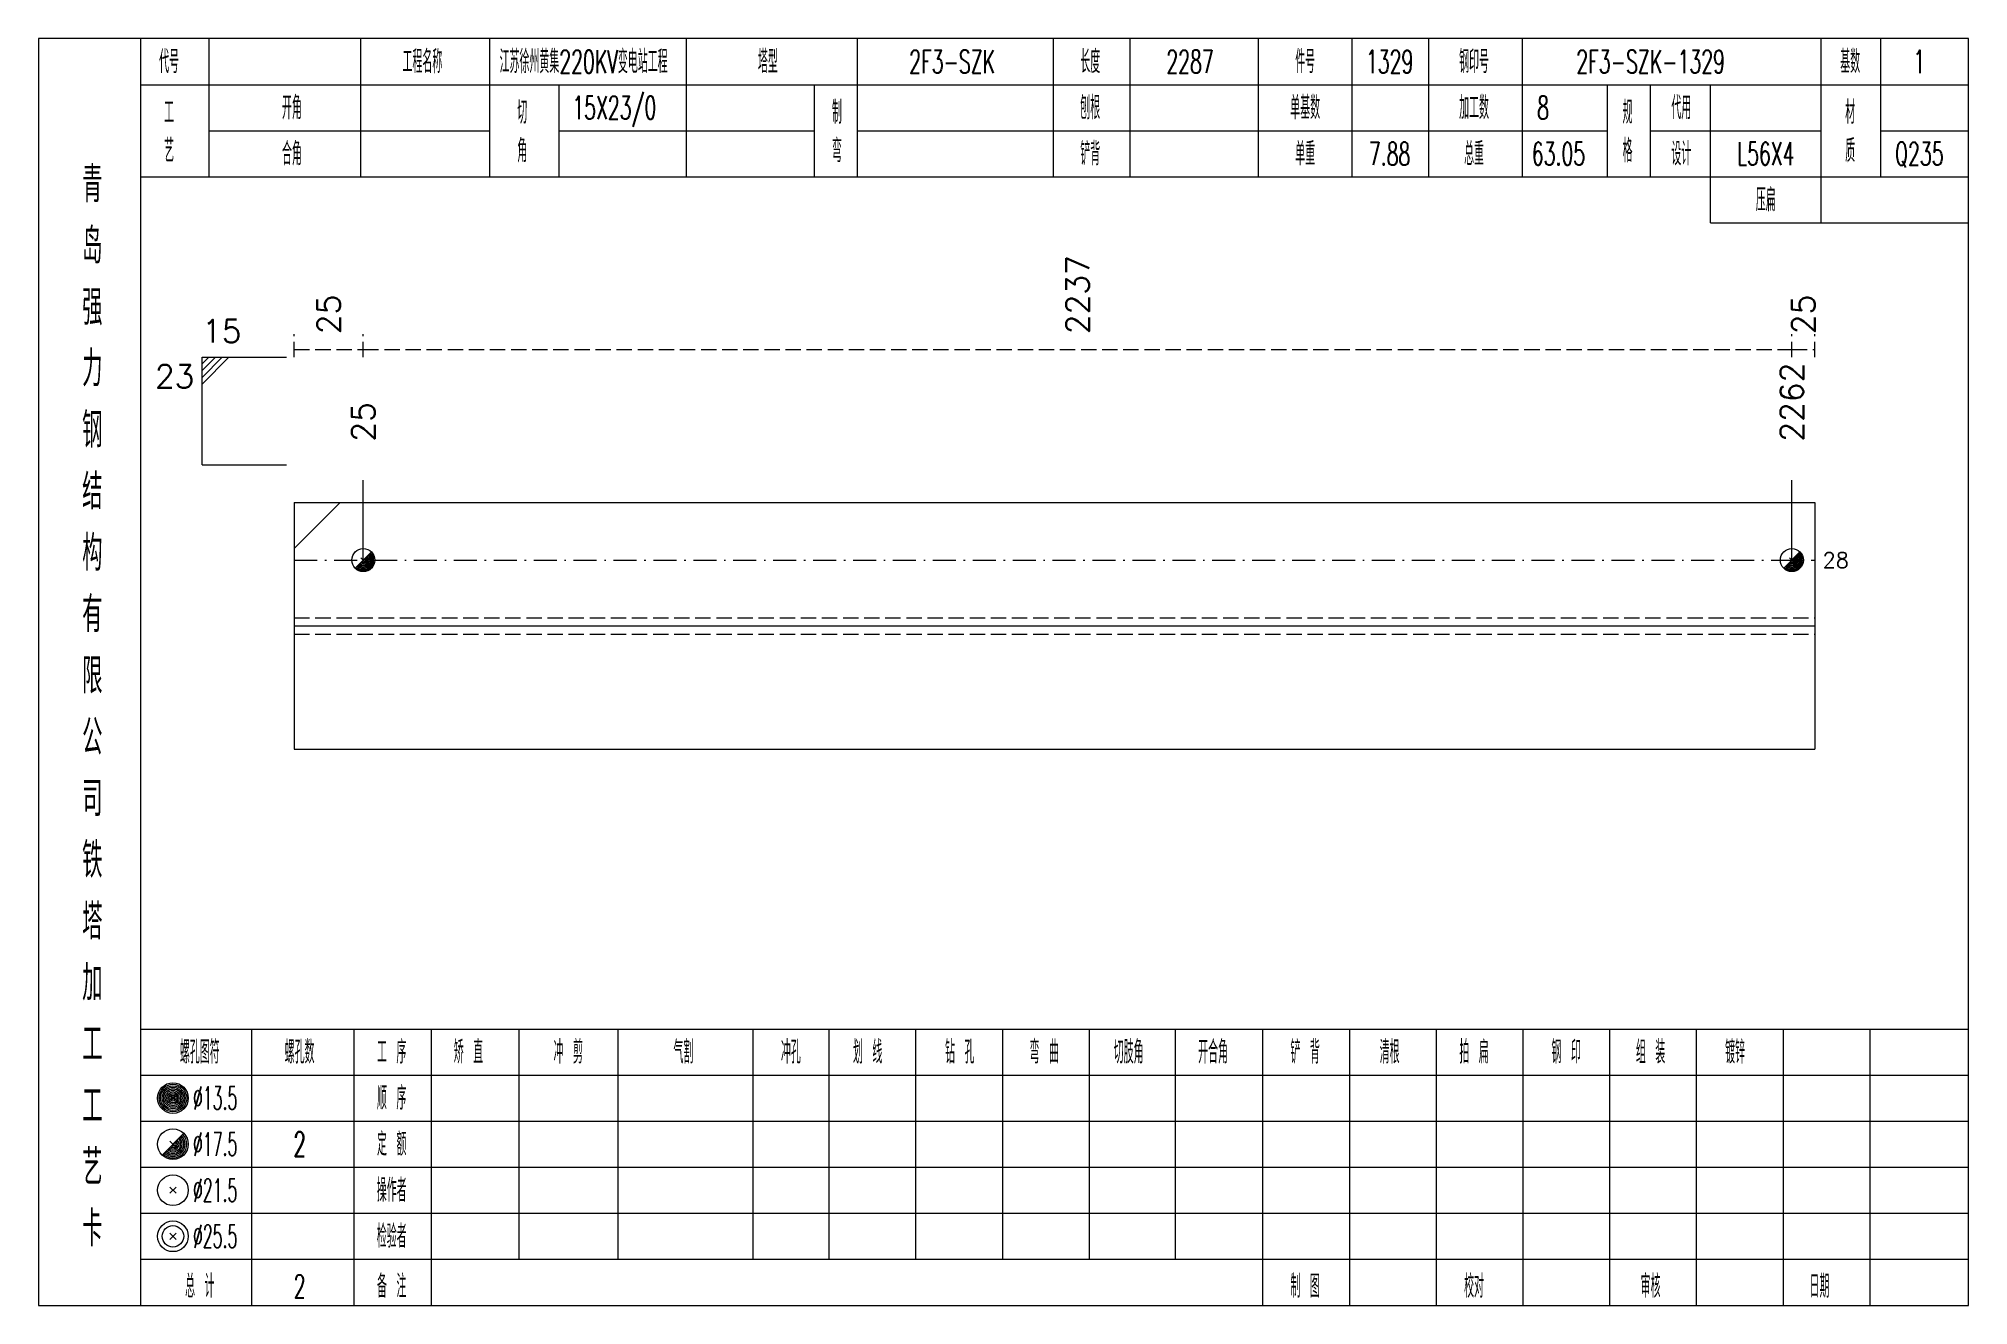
# Model space of a CAD drawing. Extents: x 0 to 4623, y -1159 to 4890.
# Drawn here: x 311.4 to 562.8, y 0 to 165 of the extents above; entities that cross this region are included whole.
import ezdxf
from ezdxf.enums import TextEntityAlignment as Align

# ---------------------------------------------------------------- set-up
doc = ezdxf.new("R2010")
doc.units = 0
doc.header["$MEASUREMENT"] = 0
doc.linetypes.add('一点画线', pattern=[5.2, 3, -1, 0.2, -1])
doc.linetypes.add('虚线', pattern=[2.75, 2, -0.75])
doc.layers.get('0').update_dxf_attribs({"linetype": 'CONTINUOUS', "lineweight": 25})
for name, color, linetype, lineweight in [('1', 7, 'CONTINUOUS', 25), ('4', 7, 'CONTINUOUS', 25), ('5', 7, 'CONTINUOUS', 25)]:
    doc.layers.add(name, color=color, linetype=linetype, lineweight=lineweight)
doc.styles.get("Standard").update_dxf_attribs({"font": 'simplex.shx', "width": 0.7, "height": 3, "bigfont": 'gbhzfs.shx'})

msp = doc.modelspace()

# ---------------------------------------------------------------- texts
at = {"color": 8, "linetype": 'Continuous', "lineweight": 9}
for s, p in [('2237', (446.75, 126.5)), ('25', (349.2, 126.5)), ('25', (541.3, 126.5))]:
    msp.add_text(s, height=3, rotation=90, dxfattribs=at).set_placement(p, align=Align.MIDDLE_LEFT)
at = {"color": 7, "linetype": 'Continuous', "lineweight": 13}
msp.add_text('15', height=3, dxfattribs=at).set_placement((332.7, 124.5), align=Align.BOTTOM_LEFT)
msp.add_text('23', height=3, dxfattribs=at).set_placement((331.7, 122.5), align=Align.TOP_RIGHT)
for s, p in [('2262', (539.8, 112.5)), ('25', (353.7, 112.5))]:
    msp.add_text(s, height=3, rotation=90, dxfattribs=at).set_placement(p, align=Align.MIDDLE_LEFT)
msp.add_text('28', height=2, dxfattribs=at).set_placement((543.8, 97.071), align=Align.MIDDLE_LEFT)
at = {"layer": '4', "color": 1, "linetype": 'Continuous', "lineweight": 13}
for s, height, width, p in [('代号', 3, 0.6, (328.4, 162)), ('工程名称', 3, 0.6, (361.4, 162)), ('江苏徐州黄集220KV变电站工程', 3, 0.6, (382.4, 162)), ('塔型', 3, 0.6, (406.4, 162)), ('2F3-SZK', 3, 0.6, (430.4, 162)), ('长度', 3, 0.6, (448.4, 162)), ('2287', 3, 0.6, (461.4, 162)), ('件号', 3, 0.6, (476.4, 162)), ('1329', 3, 0.6, (487.4, 162)), ('钢印号', 3, 0.6, (498.4, 162)), ('2F3-SZK-1329', 3, 0.6, (521.4, 162)), ('基数', 3, 0.6, (547.4, 162)), ('1', 3, 0.6, (556.4, 162)), ('工', 3, 0.6, (328.4, 155.4)), ('开角', 3, 0.6, (344.4, 156)), ('切', 3, 0.6, (374.4, 155.4)), ('15X23/0', 3, 0.6, (386.4, 156)), ('制', 3, 0.6, (415.4, 155.4)), ('刨根', 3, 0.6, (448.4, 156)), ('单基数', 3, 0.6, (476.4, 156)), ('加工数', 3, 0.6, (498.4, 156)), ('8', 3, 0.6, (507.4, 156)), ('规', 3, 0.6, (518.4, 155.4)), ('代用', 3, 0.6, (525.4, 156)), ('材', 3, 0.6, (547.4, 155.4)), ('艺', 3, 0.6, (328.4, 150.4)), ('合角', 3, 0.6, (344.4, 150)), ('角', 3, 0.6, (374.4, 150.4)), ('弯', 3, 0.6, (415.4, 150.4)), ('铲背', 3, 0.6, (448.4, 150)), ('单重', 3, 0.6, (476.4, 150)), ('7.88', 3, 0.6, (487.4, 150)), ('总重', 3, 0.6, (498.4, 150)), ('63.05', 3, 0.6, (509.4, 150)), ('格', 3, 0.6, (518.4, 150.4)), ('设计', 3, 0.6, (525.4, 150)), ('L56X4', 3, 0.6, (536.4, 150)), ('质', 3, 0.6, (547.4, 150.4)), ('Q235', 3, 0.6, (556.4, 150)), ('青', 4.6, 0.8, (318.4, 146)), ('压扁', 3, 0.6, (536.4, 144)), ('岛', 4.6, 0.8, (318.4, 138)), ('强', 4.6, 0.8, (318.4, 130)), ('力', 4.6, 0.8, (318.4, 122)), ('钢', 4.6, 0.8, (318.4, 114)), ('结', 4.6, 0.8, (318.4, 106)), ('构', 4.6, 0.8, (318.4, 98)), ('有', 4.6, 0.8, (318.4, 90)), ('限', 4.6, 0.8, (318.4, 82)), ('公', 4.6, 0.8, (318.4, 74)), ('司', 4.6, 0.8, (318.4, 66)), ('铁', 4.6, 0.8, (318.4, 58)), ('塔', 4.6, 0.8, (318.4, 50)), ('加', 4.6, 0.8, (318.4, 42)), ('工', 4.6, 0.8, (318.4, 34)), ('螺孔图符', 3, 0.6, (332.4, 33)), ('螺孔数', 3, 0.6, (345.4, 33)), ('工 序', 3, 0.6, (357.4, 33)), ('矫 直', 3, 0.6, (367.4, 33)), ('冲 剪', 3, 0.6, (380.4, 33)), ('气割', 3, 0.6, (395.4, 33)), ('冲孔', 3, 0.6, (409.4, 33)), ('划 线', 3, 0.6, (419.4, 33)), ('钻 孔', 3, 0.6, (431.4, 33)), ('弯 曲', 3, 0.6, (442.4, 33)), ('切肢角', 3, 0.6, (453.4, 33)), ('开合角', 3, 0.6, (464.4, 33)), ('铲 背', 3, 0.6, (476.4, 33)), ('清根', 3, 0.6, (487.4, 33)), ('拍 扁', 3, 0.6, (498.4, 33)), ('钢 印', 3, 0.6, (510.4, 33)), ('组 装', 3, 0.6, (521.4, 33)), ('镀锌', 3, 0.6, (532.4, 33)), ('工', 4.6, 0.8, (318.4, 26)), ('%%C13.5', 3, 0.5, (334.4, 27)), ('顺 序', 3, 0.6, (357.4, 27)), ('定 额', 3, 0.6, (357.4, 21)), ('艺', 4.6, 0.8, (318.4, 18)), ('%%C17.5', 3, 0.5, (334.4, 21)), ('2', 3.2, 0.6, (345.4, 21)), ('%%C21.5', 3, 0.5, (334.4, 15)), ('操作者', 3, 0.6, (357.4, 15)), ('卡', 4.6, 0.8, (318.4, 10)), ('%%C25.5', 3, 0.5, (334.4, 9)), ('检验者', 3, 0.6, (357.4, 9)), ('总 计', 3, 0.6, (332.4, 2.5)), ('2', 3, 0.6, (345.4, 2.5)), ('备 注', 3, 0.6, (357.4, 2.5)), ('制 图', 3, 0.6, (476.4, 2.5)), ('校对', 3, 0.6, (498.4, 2.5)), ('审核', 3, 0.6, (521.4, 2.5)), ('日期', 3, 0.6, (543.4, 2.5))]:
    msp.add_text(s, height=height, dxfattribs=dict(at, width=width)).set_placement(p, align=Align.MIDDLE_CENTER)

# ---------------------------------------------------------------- blocks, each defined once
blk = doc.blocks.new('孔17.5')
at = {"layer": '5', "color": 7, "linetype": 'Continuous', "lineweight": 13}
for p, q in [((-0.707, -0.707), (0.707, 0.707)), ((-0.2, 0.2), (0.2, -0.2))]:
    blk.add_line(p, q, dxfattribs=at)
blk.add_circle((0, 0), 1, dxfattribs=at)
for radius in [0.9, 0.8, 0.7, 0.6, 0.5, 0.4, 0.3, 0.2, 0.1]:
    blk.add_arc((0, 0), radius, 225, 45, dxfattribs=at)

# ---------------------------------------------------------------- linework, layer by layer
at = {"color": 8, "linetype": '虚线', "lineweight": 9}
for p, q in [((344.7, 123.5), (344.7, 126.5)), ((353.7, 123.5), (353.7, 126.5)), ((353.7, 123.5), (353.7, 126.5)), ((539.8, 123.5), (539.8, 126.5)), ((539.8, 123.5), (539.8, 126.5)), ((542.8, 123.5), (542.8, 126.5)), ((344.7, 124.5), (353.7, 124.5)), ((353.7, 124.5), (539.8, 124.5)), ((539.8, 124.5), (542.8, 124.5))]:
    msp.add_line(p, q, dxfattribs=at)
at = {"color": 7, "linetype": 'Continuous', "lineweight": 13}
for p, q in [((332.7, 123.5), (343.7, 123.5)), ((332.7, 109.5), (332.7, 123.5)), ((333.575, 123.5), (332.7, 122.625)), ((334.45, 123.5), (332.7, 121.75)), ((335.325, 123.5), (332.7, 120.875)), ((336.2, 123.5), (332.7, 120)), ((332.7, 109.5), (343.7, 109.5)), ((353.7, 97.071), (353.7, 107.5)), ((539.8, 97.071), (539.8, 107.5)), ((344.7, 98.571), (350.7, 104.571))]:
    msp.add_line(p, q, dxfattribs=at)
at = {"color": 7, "linetype": 'Continuous', "lineweight": 18}
for p, q in [((344.7, 104.571), (344.7, 72.429)), ((344.7, 104.571), (542.8, 104.571)), ((542.8, 104.571), (542.8, 72.429)), ((344.7, 88.5), (542.8, 88.5))]:
    msp.add_line(p, q, dxfattribs=at)
at = {"color": 3, "linetype": '一点画线', "lineweight": 13}
msp.add_line((344.7, 97.071), (542.8, 97.071), dxfattribs=at)
at = {"color": 1, "linetype": '虚线', "lineweight": 18}
for p, q in [((344.7, 89.571), (542.8, 89.571)), ((344.7, 87.429), (542.8, 87.429))]:
    msp.add_line(p, q, dxfattribs=at)
at = {"layer": '1', "color": 7, "linetype": 'Continuous', "lineweight": 18}
msp.add_line((344.7, 72.429), (542.8, 72.429), dxfattribs=at)
at = {"layer": '4', "color": 1, "linetype": 'Continuous', "lineweight": 18}
for p, q in [((324.7, 0), (324.7, 165)), ((333.6, 147), (333.6, 165)), ((353.4, 147), (353.4, 165)), ((370.2, 147), (370.2, 165)), ((395.8, 147), (395.8, 165)), ((418.1, 147), (418.1, 165)), ((443.6, 147), (443.6, 165)), ((453.6, 147), (453.6, 165)), ((470.3, 147), (470.3, 165)), ((482.5, 147), (482.5, 165)), ((492.5, 147), (492.5, 165)), ((504.7, 147), (504.7, 165)), ((543.6, 141), (543.6, 165)), ((551.4, 147), (551.4, 165)), ((324.7, 159), (562.8, 159)), ((379.2, 147), (379.2, 159)), ((412.5, 147), (412.5, 159)), ((515.8, 147), (515.8, 159)), ((521.4, 147), (521.4, 159)), ((529.2, 141), (529.2, 159)), ((333.6, 153), (370.2, 153)), ((379.2, 153), (412.5, 153)), ((418.1, 153), (515.8, 153)), ((521.4, 153), (543.6, 153)), ((551.4, 153), (562.8, 153)), ((324.7, 147), (562.8, 147)), ((529.2, 141), (562.8, 141)), ((324.7, 36), (562.8, 36)), ((339.2, 0), (339.2, 36)), ((352.5, 0), (352.5, 36)), ((362.6, 0), (362.6, 36)), ((374, 6), (374, 36)), ((386.9, 6), (386.9, 36)), ((404.5, 6), (404.5, 36)), ((414.4, 6), (414.4, 36)), ((425.7, 6), (425.7, 36)), ((437, 6), (437, 36)), ((448.3, 6), (448.3, 36)), ((459.5, 6), (459.5, 36)), ((470.9, 6), (470.9, 36)), ((482.2, 6), (482.2, 36)), ((493.5, 6), (493.5, 36)), ((504.8, 6), (504.8, 36)), ((516.1, 6), (516.1, 36)), ((527.4, 6), (527.4, 36)), ((538.7, 6), (538.7, 36)), ((550, 6), (550, 36)), ((324.7, 30), (562.8, 30)), ((324.7, 24), (562.8, 24)), ((324.7, 18), (562.8, 18)), ((324.7, 12), (562.8, 12)), ((324.7, 6), (562.8, 6)), ((470.9, 0), (470.9, 6)), ((482.2, 0), (482.2, 6)), ((493.5, 0), (493.5, 6)), ((504.8, 0), (504.8, 6)), ((516.1, 0), (516.1, 6)), ((527.4, 0), (527.4, 6)), ((538.7, 0), (538.7, 6)), ((550, 0), (550, 6))]:
    msp.add_line(p, q, dxfattribs=at)
at = {"layer": '4', "color": 7, "linetype": 'Continuous', "lineweight": 13}
for p, q in [((328.7, 26.8), (329.1, 27.2)), ((329.1, 26.8), (328.7, 27.2)), ((327.486, 19.586), (330.314, 22.414)), ((328.5, 21.4), (329.3, 20.6)), ((328.5, 14.6), (329.3, 15.4)), ((328.5, 15.4), (329.3, 14.6)), ((328.5, 8.6), (329.3, 9.4)), ((328.5, 9.4), (329.3, 8.6))]:
    msp.add_line(p, q, dxfattribs=at)
at = {"layer": '4', "color": 1, "linetype": 'Continuous', "lineweight": 18}
msp.add_lwpolyline([(311.4, 165), (311.4, 0), (562.8, 0), (562.8, 165)], close=True, dxfattribs=at)
at = {"layer": '4', "color": 7, "linetype": 'Continuous', "lineweight": 13}
for centre, radius in [((328.9, 27), 2), ((328.9, 27), 1.8), ((328.9, 27), 1.6), ((328.9, 27), 1.4), ((328.9, 27), 1.2), ((328.9, 27), 1), ((328.9, 27), 0.8), ((328.9, 27), 0.6), ((328.9, 27), 0.4), ((328.9, 27), 0.2), ((328.9, 21), 2), ((328.9, 15), 2), ((328.9, 9), 2), ((328.9, 9), 1.4)]:
    msp.add_circle(centre, radius, dxfattribs=at)
for radius in [1.8, 1.6, 1.4, 1.2, 1, 0.8, 0.6, 0.4, 0.2]:
    msp.add_arc((328.9, 21), radius, 225, 45, dxfattribs=at)

# ---------------------------------------------------------------- block references
at = {"color": 7, "linetype": 'Continuous', "lineweight": 13, "xscale": 1.5, "yscale": 1.5, "zscale": 1.5}
for p in [(353.7, 97.071), (539.8, 97.071)]:
    msp.add_blockref('孔17.5', p, dxfattribs=at)

msp.set_redraw_order([(e.dxf.handle, doc.entitydb.next_handle()) for e in msp.query("TEXT MTEXT ATTDEF DIMENSION ARC_DIMENSION")])  # texts and dimensions are drawn at this point

doc.saveas('drawing.dxf')
